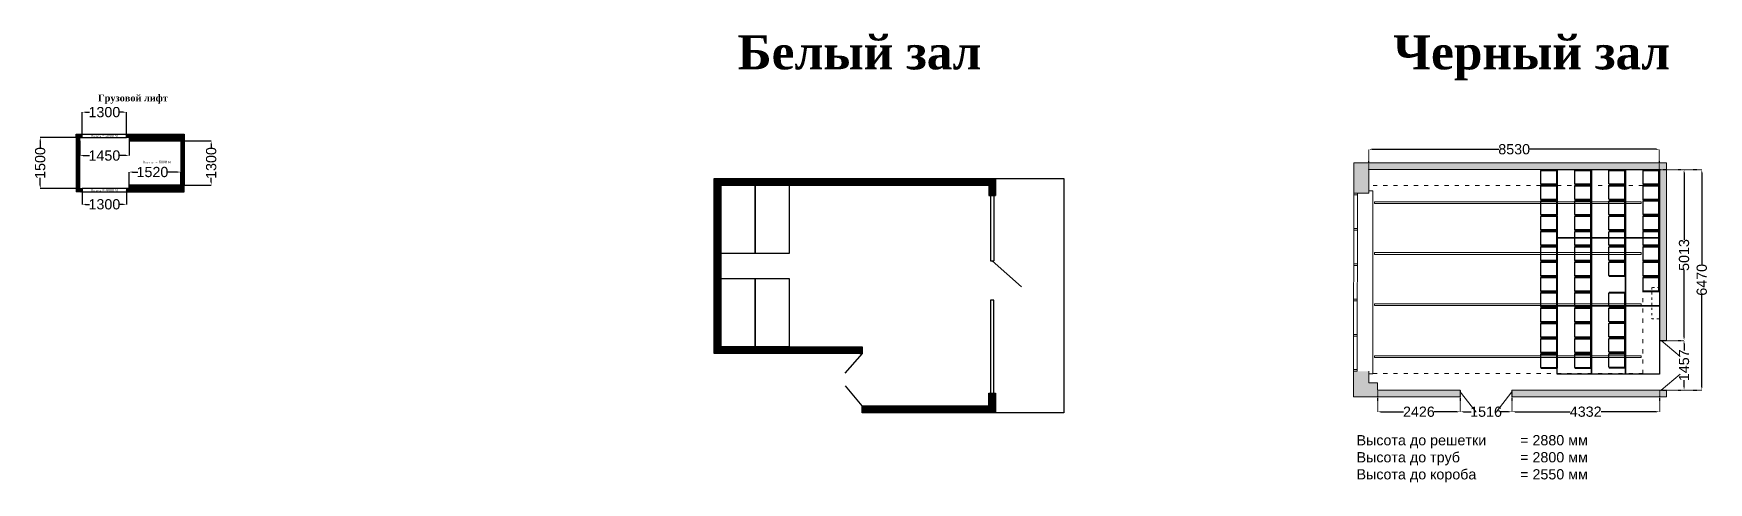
# Model space of a CAD drawing. Header units: millimetres. Extents: x -520232 to 211296, y -156633 to 78411.
# Drawn here: x 119912 to 169060, y 58951 to 72121 of the extents above; entities that cross this region are included whole.
import ezdxf

# ---------------------------------------------------------------- set-up
doc = ezdxf.new("R2010")
doc.units = ezdxf.units.MM
doc.linetypes.add('ACAD_ISO03W100', pattern=[30, 12, -18])
for name, color, linetype in [('Декорации', 10, 'Continuous'), ('Лифт', 7, 'Continuous'), ('Моторы', 7, 'Continuous'), ('Партер', 7, 'Continuous'), ('План планшет1', 7, 'Continuous'), ('Поперечный разрез', 7, 'Continuous'), ('Черный зал арх', 7, 'Continuous'), ('Черный зал Трубы и РЩ', 7, 'Continuous')]:
    doc.layers.add(name, color=color, linetype=linetype)
doc.styles.get("Standard").update_dxf_attribs({"font": 'arial.ttf', "height": 300})
doc.dimstyles.new('Размеры', dxfattribs={"dimtxt": 300, "dimasz": 100, "dimexe": 0.18, "dimexo": 0.0625, "dimgap": 0.09, "dimtad": 0, "dimdec": 0, "dimzin": 0, "dimdsep": 46, "dimtxsty": 'Standard', "dimcen": 0.09, "dimclrd": 250, "dimclre": 250, "dimclrt": 250, "dimadec": 0, "dimazin": 0, "dimtfac": 1, "dimtdec": 0, "dimtofl": 0, "dimtmove": 0, "dimatfit": 3, "dimfxl": 1, "dimtfillclr": 250, "dimtolj": 1, "dimtzin": 0, "dimarcsym": 0})
pattern_1 = [(45, (5537.553, 5239.257), (-14.1421356, 14.1421356), []), (45, (5537.953, 5239.257), (-14.1421356, 14.1421356), [])]

msp = doc.modelspace()

# ---------------------------------------------------------------- texts
at = {"layer": 'Лифт', "char_height": 80, "width": 1300, "attachment_point": 5}
for s, insert in [('{\\fTimes New Roman|b0|i0|c0|p18;h\\fTimes New Roman|b0|i0|c204|p18;\\H0.625x;проема\\H1.6x; = 4000 м}', (121991.55, 69122.153)), ('{\\fTimes New Roman|b0|i0|c0|p18;h\\fTimes New Roman|b0|i0|c204|p18;\\H0.625x;потолка\\H1.6x; = 6000 м}', (123536.749, 68350.11)), ('{\\fTimes New Roman|b0|i0|c0|p18;h\\fTimes New Roman|b0|i0|c204|p18;\\H0.625x;проема\\H1.6x; = 4000 м}', (121991.55, 67522.153))]:
    msp.add_mtext(s, dxfattribs=dict(at, insert=insert))
at = {"layer": 'Моторы', "width": 24873.58186, "attachment_point": 1}
for s, insert, char_height in [('{\\fTimes New Roman|b1|i0|c204|p18;Белый зал}', (140572.125, 72069.752), 1000), ('{\\fTimes New Roman|b1|i0|c204|p18;Черный зал}', (159809.107, 72069.752), 1000), ('{\\fTimes New Roman|b1|i0|c204|p18;Грузовой лифт}', (121807.313, 70330.7), 200)]:
    msp.add_mtext(s, dxfattribs=dict(at, insert=insert, char_height=char_height))
at = {"layer": 'Поперечный разрез', "lineweight": 13, "insert": (158733.64, 60341.352), "char_height": 300, "attachment_point": 1}
msp.add_mtext_dynamic_manual_height_columns('Высота до решетки ^I= 2880 мм\\PВысота до труб ^I^I= 2800 мм^JВысота до короба ^I= 2550 мм', width=7336.82381, gutter_width=1500, heights=[2977.495], dxfattribs=at)

# ---------------------------------------------------------------- blocks, each defined once
blk = doc.blocks.new('*D46')
at = {"layer": 'Defpoints', "color": 0, "lineweight": 13, "transparency": 16777216}
for p in [(124237, 68972), (124237, 67672), (125126, 67672)]:
    blk.add_point(p, dxfattribs=at)
at = {"layer": 'Декорации', "color": 250, "lineweight": -2, "transparency": 16777216}
for p, q in [((124237, 68972), (125126, 68972)), ((125126, 68872), (125126, 68756)), ((125126, 67772), (125126, 67889)), ((124237, 67672), (125126, 67672))]:
    blk.add_line(p, q, dxfattribs=at)
at = {"layer": 'Декорации', "color": 250, "lineweight": 13, "transparency": 16777216}
for points in [[(125109, 68872), (125142, 68872), (125126, 68972)], [(125109, 67772), (125142, 67772), (125126, 67672)]]:
    blk.add_solid(points, dxfattribs=at)
at = {"layer": 'Декорации', "color": 250, "lineweight": 13, "transparency": 16777216, "insert": (125126, 68322), "char_height": 300, "attachment_point": 5, "rotation": 90}
blk.add_mtext('\\A1;1300', dxfattribs=at)
blk = doc.blocks.new('*D47')
at = {"layer": 'Defpoints', "color": 0, "lineweight": 13, "transparency": 16777216}
for p in [(124237, 68057), (122717, 67672), (124237, 67672)]:
    blk.add_point(p, dxfattribs=at)
at = {"layer": 'Декорации', "color": 250, "lineweight": -2, "transparency": 16777216}
for p, q in [((122717, 67672), (122717, 68057)), ((122817, 68057), (122969, 68057)), ((124137, 68057), (123836, 68057)), ((124237, 67672), (124237, 68057))]:
    blk.add_line(p, q, dxfattribs=at)
at = {"layer": 'Декорации', "color": 250, "lineweight": 13, "transparency": 16777216}
for points in [[(122817, 68074), (122817, 68040), (122717, 68057)], [(124137, 68074), (124137, 68040), (124237, 68057)]]:
    blk.add_solid(points, dxfattribs=at)
at = {"layer": 'Декорации', "color": 250, "lineweight": 13, "transparency": 16777216, "insert": (123402, 68057), "char_height": 300, "attachment_point": 5}
blk.add_mtext('\\A1;1520', dxfattribs=at)
blk = doc.blocks.new('*D48')
at = {"layer": 'Defpoints', "color": 0, "lineweight": 13, "transparency": 16777216}
for p in [(121267, 69072), (120109, 67572), (121267, 67572)]:
    blk.add_point(p, dxfattribs=at)
at = {"layer": 'Декорации', "color": 250, "lineweight": -2, "transparency": 16777216}
for p, q in [((121266, 69072), (120109, 69072)), ((120109, 68972), (120109, 68756)), ((120109, 67672), (120109, 67889)), ((121266, 67572), (120109, 67572))]:
    blk.add_line(p, q, dxfattribs=at)
at = {"layer": 'Декорации', "color": 250, "lineweight": 13, "transparency": 16777216}
for points in [[(120092, 68972), (120126, 68972), (120109, 69072)], [(120092, 67672), (120126, 67672), (120109, 67572)]]:
    blk.add_solid(points, dxfattribs=at)
at = {"layer": 'Декорации', "color": 250, "lineweight": 13, "transparency": 16777216, "insert": (120109, 68322), "char_height": 300, "attachment_point": 5, "rotation": 90}
blk.add_mtext('\\A1;1500', dxfattribs=at)
blk = doc.blocks.new('*D49')
at = {"layer": 'Defpoints', "color": 0, "lineweight": 13, "transparency": 16777216}
for p in [(122642, 69814), (121342, 69172), (122642, 69172)]:
    blk.add_point(p, dxfattribs=at)
at = {"layer": 'Декорации', "color": 250, "lineweight": -2, "transparency": 16777216}
for p, q in [((121342, 69172), (121342, 69814)), ((121442, 69814), (121558, 69814)), ((122542, 69814), (122425, 69814)), ((122642, 69172), (122642, 69814))]:
    blk.add_line(p, q, dxfattribs=at)
at = {"layer": 'Декорации', "color": 250, "lineweight": 13, "transparency": 16777216}
for points in [[(121442, 69830), (121442, 69797), (121342, 69814)], [(122542, 69830), (122542, 69797), (122642, 69814)]]:
    blk.add_solid(points, dxfattribs=at)
at = {"layer": 'Декорации', "color": 250, "lineweight": 13, "transparency": 16777216, "insert": (121992, 69814), "char_height": 300, "attachment_point": 5}
blk.add_mtext('\\A1;1300', dxfattribs=at)
blk = doc.blocks.new('*D50')
at = {"layer": 'Defpoints', "color": 0, "lineweight": 13, "transparency": 16777216}
for p in [(121267, 68972), (122717, 68972), (121267, 68540)]:
    blk.add_point(p, dxfattribs=at)
at = {"layer": 'Декорации', "color": 250, "lineweight": -2, "transparency": 16777216}
for p, q in [((121267, 68972), (121267, 68540)), ((122717, 68972), (122717, 68540)), ((121367, 68540), (121558, 68540)), ((122617, 68540), (122425, 68540))]:
    blk.add_line(p, q, dxfattribs=at)
at = {"layer": 'Декорации', "color": 250, "lineweight": 13, "transparency": 16777216}
for points in [[(121367, 68557), (121367, 68523), (121267, 68540)], [(122617, 68557), (122617, 68523), (122717, 68540)]]:
    blk.add_solid(points, dxfattribs=at)
at = {"layer": 'Декорации', "color": 250, "lineweight": 13, "transparency": 16777216, "insert": (121992, 68540), "char_height": 300, "attachment_point": 5}
blk.add_mtext('\\A1;1450', dxfattribs=at)
blk = doc.blocks.new('*D51')
at = {"layer": 'Defpoints', "color": 0, "lineweight": 13, "transparency": 16777216}
for p in [(121342, 67472), (122642, 67472), (122642, 67110)]:
    blk.add_point(p, dxfattribs=at)
at = {"layer": 'Декорации', "color": 250, "lineweight": -2, "transparency": 16777216}
for p, q in [((121342, 67472), (121342, 67109)), ((122642, 67472), (122642, 67109)), ((121442, 67110), (121558, 67110)), ((122542, 67110), (122425, 67110))]:
    blk.add_line(p, q, dxfattribs=at)
at = {"layer": 'Декорации', "color": 250, "lineweight": 13, "transparency": 16777216}
for points in [[(121442, 67126), (121442, 67093), (121342, 67110)], [(122542, 67126), (122542, 67093), (122642, 67110)]]:
    blk.add_solid(points, dxfattribs=at)
at = {"layer": 'Декорации', "color": 250, "lineweight": 13, "transparency": 16777216, "insert": (121992, 67110), "char_height": 300, "attachment_point": 5}
blk.add_mtext('\\A1;1300', dxfattribs=at)
blk = doc.blocks.new('Черный зал Арх')
at = {"layer": 'Черный зал арх', "lineweight": 20}
h = blk.add_hatch(color=256, dxfattribs=at)
h.dxf.hatch_style = 1
h.paths.add_polyline_path([(146546, 55788), (155076, 55788), (155076, 50775), (155276, 50775), (155276, 55988), (146111, 55987), (146111, 55788), (146111, 55098), (146210, 55098), (146546, 55098)])
h.paths.add_polyline_path([(146802, 49535), (146546, 49535), (146546, 49870), (146201, 49870), (146101, 49870), (146100, 49118), (149228, 49118), (149228, 49318), (146802, 49318)])
h.paths.add_polyline_path([(155276, 49318), (150744, 49318), (150744, 49118), (155276, 49118)])
at = {"lineweight": 20}
for p, q in [((146666, 55168), (146546, 55168)), ((146666, 49800), (146546, 49800))]:
    blk.add_line(p, q, dxfattribs=at)
at = {"layer": 'Черный зал арх', "lineweight": 20}
for p, q in [((146111, 55987), (155276, 55988)), ((146111, 55788), (146111, 55987)), ((146111, 55788), (146111, 55098)), ((146546, 55788), (155076, 55788)), ((146546, 55788), (146546, 55098)), ((155076, 55788), (155076, 50775)), ((155276, 50775), (155276, 55988)), ((146101, 49870), (146110, 55098)), ((146210, 55098), (146110, 55098)), ((146210, 55048), (146110, 55048)), ((146201, 49870), (146210, 55098)), ((146546, 55098), (146210, 55098)), ((146666, 49800), (146666, 55168)), ((146208, 54060), (146108, 54060)), ((146208, 54010), (146108, 54010)), ((146206, 53022), (146106, 53022)), ((146206, 52972), (146106, 52972)), ((146205, 51984), (146105, 51984)), ((146205, 51934), (146105, 51934)), ((146203, 50946), (146103, 50946)), ((146203, 50896), (146103, 50896)), ((155076, 50775), (155276, 50775)), ((146100, 49118), (146101, 49870)), ((146201, 49920), (146101, 49920)), ((146201, 49870), (146101, 49870)), ((146546, 49535), (146546, 49870)), ((146802, 49535), (146546, 49535)), ((146802, 49318), (146802, 49535)), ((146802, 49318), (149228, 49318)), ((149228, 49318), (149228, 49118)), ((150744, 49318), (155276, 49318)), ((150744, 49318), (150744, 49118)), ((155276, 49118), (155276, 49318)), ((149228, 49118), (146100, 49118)), ((150744, 49118), (155276, 49118))]:
    blk.add_line(p, q, dxfattribs=at)
at = {"layer": 'Черный зал арх', "linetype": 'ACAD_ISO03W100', "lineweight": 20, "ltscale": 10}
for p, q in [((154591, 55316), (146546, 55316)), ((154591, 55316), (154591, 49803)), ((154591, 49803), (146546, 49803))]:
    blk.add_line(p, q, dxfattribs=at)
blk = doc.blocks.new('Черный зал арх + трубы')
at = {"color": 18, "lineweight": 20, "true_color": 0x000000}
for p, q in [((155126, 50775), (155682, 50305)), ((155126, 49318), (155682, 49789)), ((149228, 49268), (149692, 48669)), ((150744, 49268), (150279, 48669))]:
    blk.add_line(p, q, dxfattribs=at)
at = {"layer": 'Черный зал Трубы и РЩ', "color": 1, "linetype": 'ACAD_ISO03W100', "lineweight": 20, "ltscale": 5}
for p, q in [((155076, 52330), (154846, 52330)), ((154846, 52330), (154846, 51410)), ((155076, 51410), (155076, 52330)), ((154846, 51410), (155076, 51410))]:
    blk.add_line(p, q, dxfattribs=at)
at = {"layer": 'Черный зал Трубы и РЩ', "color": 252, "lineweight": 20, "true_color": 0x939598}
for points in [[(154541, 54844), (146716, 54844), (146716, 54794), (154541, 54794), (154541, 54844)], [(154541, 53351), (146716, 53351), (146716, 53301), (154541, 53301), (154541, 53351)], [(154541, 51848), (146716, 51848), (146716, 51798), (154541, 51798), (154541, 51848)], [(154541, 50327), (146716, 50327), (146716, 50277), (154541, 50277), (154541, 50327)]]:
    blk.add_lwpolyline(points, dxfattribs=at)
at = {"layer": 'Черный зал арх', "lineweight": 20}
blk.add_blockref('Черный зал Арх', (0, 0), dxfattribs=at)
blk = doc.blocks.new('*D114')
at = {"layer": 'Defpoints', "color": 0, "linetype": 'ACAD_ISO03W100', "lineweight": 20, "transparency": 16777216}
for p in [(167623, 68725), (159093, 68131), (167623, 68131)]:
    blk.add_point(p, dxfattribs=at)
at = {"layer": 'Черный зал Трубы и РЩ', "color": 250, "linetype": 'ACAD_ISO03W100', "lineweight": -2, "transparency": 16777216}
for p, q in [((159093, 68131), (159093, 68725)), ((167623, 68131), (167623, 68725))]:
    blk.add_line(p, q, dxfattribs=at)
at = {"layer": 'Черный зал Трубы и РЩ', "color": 250, "lineweight": -2, "transparency": 16777216}
for p, q in [((159193, 68725), (162910, 68725)), ((167523, 68725), (163805, 68725))]:
    blk.add_line(p, q, dxfattribs=at)
at = {"layer": 'Черный зал Трубы и РЩ', "color": 250, "linetype": 'ACAD_ISO03W100', "lineweight": 20, "transparency": 16777216}
for points in [[(159193, 68742), (159193, 68708), (159093, 68725)], [(167523, 68742), (167523, 68708), (167623, 68725)]]:
    blk.add_solid(points, dxfattribs=at)
at = {"layer": 'Черный зал Трубы и РЩ', "color": 250, "linetype": 'ACAD_ISO03W100', "lineweight": 20, "transparency": 16777216, "insert": (163358, 68725), "char_height": 300, "attachment_point": 5}
blk.add_mtext('\\A1;8530', dxfattribs=at)
blk = doc.blocks.new('*D115')
at = {"layer": 'Defpoints', "color": 0, "linetype": 'ACAD_ISO03W100', "lineweight": 20, "transparency": 16777216}
for p in [(167623, 68131), (168343, 68131), (167623, 63118)]:
    blk.add_point(p, dxfattribs=at)
at = {"layer": 'Черный зал Трубы и РЩ', "color": 250, "linetype": 'ACAD_ISO03W100', "lineweight": -2, "transparency": 16777216}
for p, q in [((167623, 68131), (168343, 68131)), ((167623, 63118), (168343, 63118))]:
    blk.add_line(p, q, dxfattribs=at)
at = {"layer": 'Черный зал Трубы и РЩ', "color": 250, "lineweight": -2, "transparency": 16777216}
for p, q in [((168343, 68031), (168343, 66072)), ((168343, 63218), (168343, 65176))]:
    blk.add_line(p, q, dxfattribs=at)
at = {"layer": 'Черный зал Трубы и РЩ', "color": 250, "linetype": 'ACAD_ISO03W100', "lineweight": 20, "transparency": 16777216}
for points in [[(168326, 68031), (168360, 68031), (168343, 68131)], [(168326, 63218), (168360, 63218), (168343, 63118)]]:
    blk.add_solid(points, dxfattribs=at)
at = {"layer": 'Черный зал Трубы и РЩ', "color": 250, "linetype": 'ACAD_ISO03W100', "lineweight": 20, "transparency": 16777216, "insert": (168343, 65624), "char_height": 300, "attachment_point": 5, "rotation": 90}
blk.add_mtext('\\A1;5013', dxfattribs=at)
blk = doc.blocks.new('*D116')
at = {"layer": 'Defpoints', "color": 0, "linetype": 'ACAD_ISO03W100', "lineweight": 20, "transparency": 16777216}
for p in [(167623, 63118), (167623, 61661), (168343, 61661)]:
    blk.add_point(p, dxfattribs=at)
at = {"layer": 'Черный зал Трубы и РЩ', "color": 250, "linetype": 'ACAD_ISO03W100', "lineweight": -2, "transparency": 16777216}
for p, q in [((167623, 63118), (168343, 63118)), ((167623, 61661), (168343, 61661))]:
    blk.add_line(p, q, dxfattribs=at)
at = {"layer": 'Черный зал Трубы и РЩ', "color": 250, "lineweight": -2, "transparency": 16777216}
for p, q in [((168343, 63018), (168343, 62823)), ((168343, 61761), (168343, 61955))]:
    blk.add_line(p, q, dxfattribs=at)
at = {"layer": 'Черный зал Трубы и РЩ', "color": 250, "linetype": 'ACAD_ISO03W100', "lineweight": 20, "transparency": 16777216}
for points in [[(168326, 63018), (168360, 63018), (168343, 63118)], [(168326, 61761), (168360, 61761), (168343, 61661)]]:
    blk.add_solid(points, dxfattribs=at)
at = {"layer": 'Черный зал Трубы и РЩ', "color": 250, "linetype": 'ACAD_ISO03W100', "lineweight": 20, "transparency": 16777216, "insert": (168343, 62389), "char_height": 300, "attachment_point": 5, "rotation": 90}
blk.add_mtext('\\A1;1457', dxfattribs=at)
blk = doc.blocks.new('*D117')
at = {"layer": 'Defpoints', "color": 0, "linetype": 'ACAD_ISO03W100', "lineweight": 20, "transparency": 16777216}
for p in [(159349, 61661), (161775, 61661), (161775, 61025)]:
    blk.add_point(p, dxfattribs=at)
at = {"layer": 'Черный зал Трубы и РЩ', "color": 250, "linetype": 'ACAD_ISO03W100', "lineweight": -2, "transparency": 16777216}
for p, q in [((159349, 61661), (159349, 61025)), ((161775, 61661), (161775, 61025))]:
    blk.add_line(p, q, dxfattribs=at)
at = {"layer": 'Черный зал Трубы и РЩ', "color": 250, "lineweight": -2, "transparency": 16777216}
for p, q in [((159449, 61025), (160111, 61025)), ((161675, 61025), (161012, 61025))]:
    blk.add_line(p, q, dxfattribs=at)
at = {"layer": 'Черный зал Трубы и РЩ', "color": 250, "linetype": 'ACAD_ISO03W100', "lineweight": 20, "transparency": 16777216}
for points in [[(159449, 61042), (159449, 61008), (159349, 61025)], [(161675, 61042), (161675, 61008), (161775, 61025)]]:
    blk.add_solid(points, dxfattribs=at)
at = {"layer": 'Черный зал Трубы и РЩ', "color": 250, "linetype": 'ACAD_ISO03W100', "lineweight": 20, "transparency": 16777216, "insert": (160562, 61025), "char_height": 300, "attachment_point": 5}
blk.add_mtext('\\A1;2426', dxfattribs=at)
blk = doc.blocks.new('*D118')
at = {"layer": 'Defpoints', "color": 0, "linetype": 'ACAD_ISO03W100', "lineweight": 20, "transparency": 16777216}
for p in [(161775, 61661), (163291, 61661), (163291, 61025)]:
    blk.add_point(p, dxfattribs=at)
at = {"layer": 'Черный зал Трубы и РЩ', "color": 250, "linetype": 'ACAD_ISO03W100', "lineweight": -2, "transparency": 16777216}
for p, q in [((161775, 61661), (161775, 61025)), ((163291, 61661), (163291, 61025))]:
    blk.add_line(p, q, dxfattribs=at)
at = {"layer": 'Черный зал Трубы и РЩ', "color": 250, "lineweight": -2, "transparency": 16777216}
for p, q in [((161875, 61025), (162099, 61025)), ((163191, 61025), (162967, 61025))]:
    blk.add_line(p, q, dxfattribs=at)
at = {"layer": 'Черный зал Трубы и РЩ', "color": 250, "linetype": 'ACAD_ISO03W100', "lineweight": 20, "transparency": 16777216}
for points in [[(161875, 61042), (161875, 61008), (161775, 61025)], [(163191, 61042), (163191, 61008), (163291, 61025)]]:
    blk.add_solid(points, dxfattribs=at)
at = {"layer": 'Черный зал Трубы и РЩ', "color": 250, "linetype": 'ACAD_ISO03W100', "lineweight": 20, "transparency": 16777216, "insert": (162533, 61025), "char_height": 300, "attachment_point": 5}
blk.add_mtext('\\A1;1516', dxfattribs=at)
blk = doc.blocks.new('*D119')
at = {"layer": 'Defpoints', "color": 0, "linetype": 'ACAD_ISO03W100', "lineweight": 20, "transparency": 16777216}
for p in [(163291, 61661), (167623, 61661), (167623, 61026)]:
    blk.add_point(p, dxfattribs=at)
at = {"layer": 'Черный зал Трубы и РЩ', "color": 250, "linetype": 'ACAD_ISO03W100', "lineweight": -2, "transparency": 16777216}
for p, q in [((163291, 61661), (163291, 61026)), ((167623, 61661), (167623, 61026))]:
    blk.add_line(p, q, dxfattribs=at)
at = {"layer": 'Черный зал Трубы и РЩ', "color": 250, "lineweight": -2, "transparency": 16777216}
for p, q in [((163391, 61026), (165004, 61026)), ((167523, 61026), (165909, 61026))]:
    blk.add_line(p, q, dxfattribs=at)
at = {"layer": 'Черный зал Трубы и РЩ', "color": 250, "linetype": 'ACAD_ISO03W100', "lineweight": 20, "transparency": 16777216}
for points in [[(163391, 61043), (163391, 61010), (163291, 61026)], [(167523, 61043), (167523, 61010), (167623, 61026)]]:
    blk.add_solid(points, dxfattribs=at)
at = {"layer": 'Черный зал Трубы и РЩ', "color": 250, "linetype": 'ACAD_ISO03W100', "lineweight": 20, "transparency": 16777216, "insert": (165457, 61026), "char_height": 300, "attachment_point": 5}
blk.add_mtext('\\A1;4332', dxfattribs=at)
blk = doc.blocks.new('*D120')
at = {"layer": 'Defpoints', "color": 0, "linetype": 'ACAD_ISO03W100', "lineweight": 20, "transparency": 16777216}
for p in [(167623, 68131), (167623, 61661), (168863, 61661)]:
    blk.add_point(p, dxfattribs=at)
at = {"layer": 'Черный зал Трубы и РЩ', "color": 250, "linetype": 'ACAD_ISO03W100', "lineweight": -2, "transparency": 16777216}
for p, q in [((167623, 68131), (168863, 68131)), ((167623, 61661), (168863, 61661))]:
    blk.add_line(p, q, dxfattribs=at)
at = {"layer": 'Черный зал Трубы и РЩ', "color": 250, "lineweight": -2, "transparency": 16777216}
for p, q in [((168863, 68031), (168863, 65344)), ((168863, 61761), (168863, 64447))]:
    blk.add_line(p, q, dxfattribs=at)
at = {"layer": 'Черный зал Трубы и РЩ', "color": 250, "linetype": 'ACAD_ISO03W100', "lineweight": 20, "transparency": 16777216}
for points in [[(168847, 68031), (168880, 68031), (168863, 68131)], [(168847, 61761), (168880, 61761), (168863, 61661)]]:
    blk.add_solid(points, dxfattribs=at)
at = {"layer": 'Черный зал Трубы и РЩ', "color": 250, "linetype": 'ACAD_ISO03W100', "lineweight": 20, "transparency": 16777216, "insert": (168863, 64896), "char_height": 300, "attachment_point": 5, "rotation": 90}
blk.add_mtext('\\A1;6470', dxfattribs=at)
blk = doc.blocks.new('Черный зал партер класс')
at = {"color": 5}
for points in [[(171959, 63934), (171959, 63533), (171512, 63533, -0.414214), (171501, 63544), (171501, 63923, -0.414214), (171512, 63934)], [(172959, 63934), (172959, 63533), (172512, 63533, -0.414214), (172501, 63544), (172501, 63923, -0.414214), (172512, 63934)], [(173959, 63934), (173959, 63533), (173512, 63533, -0.414214), (173501, 63544), (173501, 63923, -0.414214), (173512, 63934)], [(174959, 63934), (174959, 63533), (174512, 63533, -0.414214), (174501, 63544), (174501, 63923, -0.414214), (174512, 63934)], [(171959, 63485), (171959, 63084), (171512, 63084, -0.414214), (171501, 63095), (171501, 63474, -0.414214), (171512, 63485)], [(172959, 63485), (172959, 63084), (172512, 63084, -0.414214), (172501, 63095), (172501, 63474, -0.414214), (172512, 63485)], [(173959, 63485), (173959, 63084), (173512, 63084, -0.414214), (173501, 63095), (173501, 63474, -0.414214), (173512, 63485)], [(174959, 63486), (174959, 63085), (174512, 63085, -0.414214), (174501, 63096), (174501, 63475, -0.414214), (174512, 63486)], [(171959, 63037), (171959, 62636), (171512, 62636, -0.414214), (171501, 62647), (171501, 63026, -0.414214), (171512, 63037)], [(172959, 63037), (172959, 62636), (172512, 62636, -0.414214), (172501, 62647), (172501, 63026, -0.414214), (172512, 63037)], [(173959, 63037), (173959, 62636), (173512, 62636, -0.414214), (173501, 62647), (173501, 63026, -0.414214), (173512, 63037)], [(174959, 63038), (174959, 62637), (174512, 62637, -0.414214), (174501, 62648), (174501, 63027, -0.414214), (174512, 63038)], [(171959, 62588), (171959, 62187), (171512, 62187, -0.414214), (171501, 62198), (171501, 62577, -0.414214), (171512, 62588)], [(172959, 62588), (172959, 62187), (172512, 62187, -0.414214), (172501, 62198), (172501, 62577, -0.414214), (172512, 62588)], [(173959, 62588), (173959, 62187), (173512, 62187, -0.414214), (173501, 62198), (173501, 62577, -0.414214), (173512, 62588)], [(174959, 62590), (174959, 62189), (174512, 62189, -0.414214), (174501, 62200), (174501, 62579, -0.414214), (174512, 62590)], [(171959, 62139), (171959, 61738), (171512, 61738, -0.414214), (171501, 61749), (171501, 62128, -0.414214), (171512, 62139)], [(172959, 62139), (172959, 61738), (172512, 61738, -0.414214), (172501, 61749), (172501, 62128, -0.414214), (172512, 62139)], [(173959, 62139), (173959, 61738), (173512, 61738, -0.414214), (173501, 61749), (173501, 62128, -0.414214), (173512, 62139)], [(174959, 62142), (174959, 61741), (174512, 61741, -0.414214), (174501, 61752), (174501, 62131, -0.414214), (174512, 62142)], [(171959, 61691), (171959, 61290), (171512, 61290, -0.414214), (171501, 61301), (171501, 61680, -0.414214), (171512, 61691)], [(172959, 61691), (172959, 61290), (172512, 61290, -0.414214), (172501, 61301), (172501, 61680, -0.414214), (172512, 61691)], [(173959, 61691), (173959, 61290), (173512, 61290, -0.414214), (173501, 61301), (173501, 61680, -0.414214), (173512, 61691)], [(174959, 61693), (174959, 61292), (174512, 61292, -0.414214), (174501, 61303), (174501, 61682, -0.414214), (174512, 61693)], [(171959, 61242), (171959, 60841), (171512, 60841, -0.414214), (171501, 60852), (171501, 61231, -0.414214), (171512, 61242)], [(172959, 61242), (172959, 60841), (172512, 60841, -0.414214), (172501, 60852), (172501, 61231, -0.414214), (172512, 61242)], [(173959, 61242), (173959, 60841), (173512, 60841, -0.414214), (173501, 60852), (173501, 61231, -0.414214), (173512, 61242)], [(174959, 61245), (174959, 60844), (174512, 60844, -0.414214), (174501, 60855), (174501, 61234, -0.414214), (174512, 61245)], [(171959, 60793), (171959, 60392), (171512, 60392, -0.414214), (171501, 60403), (171501, 60782, -0.414214), (171512, 60793)], [(172959, 60793), (172959, 60392), (172512, 60392, -0.414214), (172501, 60403), (172501, 60782, -0.414214), (172512, 60793)], [(174959, 60797), (174959, 60396), (174512, 60396, -0.414214), (174501, 60407), (174501, 60786, -0.414214), (174512, 60797)], [(171959, 60344), (171959, 59943), (171512, 59943, -0.414214), (171501, 59954), (171501, 60333, -0.414214), (171512, 60344)], [(172959, 60344), (172959, 59943), (172512, 59943, -0.414214), (172501, 59954), (172501, 60333, -0.414214), (172512, 60344)], [(173959, 60344), (173959, 59943), (173512, 59943, -0.414214), (173501, 59954), (173501, 60333, -0.414214), (173512, 60344)], [(171959, 59895), (171959, 59494), (171512, 59494, -0.414214), (171501, 59505), (171501, 59884, -0.414214), (171512, 59895)], [(172959, 59895), (172959, 59494), (172512, 59494, -0.414214), (172501, 59505), (172501, 59884, -0.414214), (172512, 59895)], [(173959, 59896), (173959, 59495), (173512, 59495, -0.414214), (173501, 59506), (173501, 59885, -0.414214), (173512, 59896)], [(171959, 59447), (171959, 59046), (171512, 59046, -0.414214), (171501, 59057), (171501, 59436, -0.414214), (171512, 59447)], [(171959, 58998), (171959, 58597), (171512, 58597, -0.414214), (171501, 58608), (171501, 58987, -0.414214), (171512, 58998)], [(172959, 59447), (172959, 59046), (172512, 59046, -0.414214), (172501, 59057), (172501, 59436, -0.414214), (172512, 59447)], [(172959, 58998), (172959, 58597), (172512, 58597, -0.414214), (172501, 58608), (172501, 58987, -0.414214), (172512, 58998)], [(173959, 59450), (173959, 59049), (173512, 59049, -0.414214), (173501, 59060), (173501, 59439, -0.414214), (173512, 59450)], [(173959, 59003), (173959, 58602), (173512, 58602, -0.414214), (173501, 58613), (173501, 58992, -0.414214), (173512, 59003)], [(171959, 58549), (171959, 58148), (171512, 58148, -0.414214), (171501, 58159), (171501, 58538, -0.414214), (171512, 58549)], [(172959, 58549), (172959, 58148), (172512, 58148, -0.414214), (172501, 58159), (172501, 58538, -0.414214), (172512, 58549)], [(173959, 58557), (173959, 58156), (173512, 58156, -0.414214), (173501, 58167), (173501, 58546, -0.414214), (173512, 58557)]]:
    blk.add_lwpolyline(points, format="xyb", close=True, dxfattribs=at)
for points in [[(171522, 63956), (171970, 63956, -0.414214), (171981, 63945), (171981, 63522, -0.414214), (171970, 63511), (171522, 63511)], [(172522, 63956), (172970, 63956, -0.414214), (172981, 63945), (172981, 63522, -0.414214), (172970, 63511), (172522, 63511)], [(173522, 63956), (173970, 63956, -0.414214), (173981, 63945), (173981, 63522, -0.414214), (173970, 63511), (173522, 63511)], [(174522, 63956), (174970, 63956, -0.414214), (174981, 63945), (174981, 63522, -0.414214), (174970, 63511), (174522, 63511)], [(171522, 63507), (171970, 63507, -0.414214), (171981, 63496), (171981, 63073, -0.414214), (171970, 63062), (171522, 63062)], [(172522, 63507), (172970, 63507, -0.414214), (172981, 63496), (172981, 63073, -0.414214), (172970, 63062), (172522, 63062)], [(173522, 63507), (173970, 63507, -0.414214), (173981, 63496), (173981, 63073, -0.414214), (173970, 63062), (173522, 63062)], [(174522, 63508), (174970, 63508, -0.414214), (174981, 63497), (174981, 63074, -0.414214), (174970, 63063), (174522, 63063)], [(171522, 63059), (171970, 63059, -0.414214), (171981, 63048), (171981, 62625, -0.414214), (171970, 62614), (171522, 62614)], [(172522, 63059), (172970, 63059, -0.414214), (172981, 63048), (172981, 62625, -0.414214), (172970, 62614), (172522, 62614)], [(173522, 63059), (173970, 63059, -0.414214), (173981, 63048), (173981, 62625, -0.414214), (173970, 62614), (173522, 62614)], [(174522, 63060), (174970, 63060, -0.414214), (174981, 63049), (174981, 62626, -0.414214), (174970, 62615), (174522, 62615)], [(171522, 62610), (171970, 62610, -0.414214), (171981, 62599), (171981, 62176, -0.414214), (171970, 62165), (171522, 62165)], [(172522, 62610), (172970, 62610, -0.414214), (172981, 62599), (172981, 62176, -0.414214), (172970, 62165), (172522, 62165)], [(173522, 62610), (173970, 62610, -0.414214), (173981, 62599), (173981, 62176, -0.414214), (173970, 62165), (173522, 62165)], [(174522, 62612), (174970, 62612, -0.414214), (174981, 62601), (174981, 62178, -0.414214), (174970, 62167), (174522, 62167)], [(171522, 62161), (171970, 62161, -0.414214), (171981, 62150), (171981, 61727, -0.414214), (171970, 61716), (171522, 61716)], [(172522, 62161), (172970, 62161, -0.414214), (172981, 62150), (172981, 61727, -0.414214), (172970, 61716), (172522, 61716)], [(173522, 62161), (173970, 62161, -0.414214), (173981, 62150), (173981, 61727, -0.414214), (173970, 61716), (173522, 61716)], [(174522, 62164), (174970, 62164, -0.414214), (174981, 62153), (174981, 61730, -0.414214), (174970, 61719), (174522, 61719)], [(171522, 61713), (171970, 61713, -0.414214), (171981, 61702), (171981, 61279, -0.414214), (171970, 61268), (171522, 61268)], [(172522, 61713), (172970, 61713, -0.414214), (172981, 61702), (172981, 61279, -0.414214), (172970, 61268), (172522, 61268)], [(173522, 61713), (173970, 61713, -0.414214), (173981, 61702), (173981, 61279, -0.414214), (173970, 61268), (173522, 61268)], [(174522, 61715), (174970, 61715, -0.414214), (174981, 61704), (174981, 61281, -0.414214), (174970, 61270), (174522, 61270)], [(171522, 61264), (171970, 61264, -0.414214), (171981, 61253), (171981, 60830, -0.414214), (171970, 60819), (171522, 60819)], [(172522, 61264), (172970, 61264, -0.414214), (172981, 61253), (172981, 60830, -0.414214), (172970, 60819), (172522, 60819)], [(173522, 61264), (173970, 61264, -0.414214), (173981, 61253), (173981, 60830, -0.414214), (173970, 60819), (173522, 60819)], [(174522, 61267), (174970, 61267, -0.414214), (174981, 61256), (174981, 60833, -0.414214), (174970, 60822), (174522, 60822)], [(171522, 60815), (171970, 60815, -0.414214), (171981, 60804), (171981, 60381, -0.414214), (171970, 60370), (171522, 60370)], [(172522, 60815), (172970, 60815, -0.414214), (172981, 60804), (172981, 60381, -0.414214), (172970, 60370), (172522, 60370)], [(174522, 60819), (174970, 60819, -0.414214), (174981, 60808), (174981, 60385, -0.414214), (174970, 60374), (174522, 60374)], [(171522, 60366), (171970, 60366, -0.414214), (171981, 60355), (171981, 59932, -0.414214), (171970, 59921), (171522, 59921)], [(172522, 60366), (172970, 60366, -0.414214), (172981, 60355), (172981, 59932, -0.414214), (172970, 59921), (172522, 59921)], [(173522, 60366), (173970, 60366, -0.414214), (173981, 60355), (173981, 59932, -0.414214), (173970, 59921), (173522, 59921)], [(171522, 59917), (171970, 59917, -0.414214), (171981, 59906), (171981, 59483, -0.414214), (171970, 59472), (171522, 59472)], [(172522, 59917), (172970, 59917, -0.414214), (172981, 59906), (172981, 59483, -0.414214), (172970, 59472), (172522, 59472)], [(173522, 59918), (173970, 59918, -0.414214), (173981, 59907), (173981, 59484, -0.414214), (173970, 59473), (173522, 59473)], [(173522, 59472), (173970, 59472, -0.414214), (173981, 59461), (173981, 59038, -0.414214), (173970, 59027), (173522, 59027)], [(171522, 59469), (171970, 59469, -0.414214), (171981, 59458), (171981, 59035, -0.414214), (171970, 59024), (171522, 59024)], [(171522, 59020), (171970, 59020, -0.414214), (171981, 59009), (171981, 58586, -0.414214), (171970, 58575), (171522, 58575)], [(172522, 59469), (172970, 59469, -0.414214), (172981, 59458), (172981, 59035, -0.414214), (172970, 59024), (172522, 59024)], [(172522, 59020), (172970, 59020, -0.414214), (172981, 59009), (172981, 58586, -0.414214), (172970, 58575), (172522, 58575)], [(173522, 59025), (173970, 59025, -0.414214), (173981, 59014), (173981, 58591, -0.414214), (173970, 58580), (173522, 58580)], [(171522, 58571), (171970, 58571, -0.414214), (171981, 58560), (171981, 58137, -0.414214), (171970, 58126), (171522, 58126)], [(172522, 58571), (172970, 58571, -0.414214), (172981, 58560), (172981, 58137, -0.414214), (172970, 58126), (172522, 58126)], [(173522, 58579), (173970, 58579, -0.414214), (173981, 58568), (173981, 58145, -0.414214), (173970, 58134), (173522, 58134)]]:
    blk.add_lwpolyline(points, format="xyb", dxfattribs=at)
for points in [[(171959, 63884), (171959, 63584), (171981, 63584), (171981, 63884)], [(171959, 63435), (171959, 63135), (171981, 63135), (171981, 63435)], [(172959, 63884), (172959, 63584), (172981, 63584), (172981, 63884)], [(172959, 63435), (172959, 63135), (172981, 63135), (172981, 63435)], [(173959, 63884), (173959, 63584), (173981, 63584), (173981, 63884)], [(173959, 63435), (173959, 63135), (173981, 63135), (173981, 63435)], [(174959, 63884), (174959, 63584), (174981, 63584), (174981, 63884)], [(174959, 63436), (174959, 63136), (174981, 63136), (174981, 63436)], [(171959, 62986), (171959, 62686), (171981, 62686), (171981, 62986)], [(172959, 62986), (172959, 62686), (172981, 62686), (172981, 62986)], [(173959, 62986), (173959, 62686), (173981, 62686), (173981, 62986)], [(174959, 62987), (174959, 62687), (174981, 62687), (174981, 62987)], [(171959, 62537), (171959, 62237), (171981, 62237), (171981, 62537)], [(172959, 62537), (172959, 62237), (172981, 62237), (172981, 62537)], [(173959, 62537), (173959, 62237), (173981, 62237), (173981, 62537)], [(174959, 62539), (174959, 62239), (174981, 62239), (174981, 62539)], [(171959, 62089), (171959, 61789), (171981, 61789), (171981, 62089)], [(172959, 62089), (172959, 61789), (172981, 61789), (172981, 62089)], [(173959, 62089), (173959, 61789), (173981, 61789), (173981, 62089)], [(174959, 62091), (174959, 61791), (174981, 61791), (174981, 62091)], [(171959, 61640), (171959, 61340), (171981, 61340), (171981, 61640)], [(172959, 61640), (172959, 61340), (172981, 61340), (172981, 61640)], [(173959, 61640), (173959, 61340), (173981, 61340), (173981, 61640)], [(174959, 61643), (174959, 61343), (174981, 61343), (174981, 61643)], [(171959, 61191), (171959, 60891), (171981, 60891), (171981, 61191)], [(172959, 61191), (172959, 60891), (172981, 60891), (172981, 61191)], [(173959, 61191), (173959, 60891), (173981, 60891), (173981, 61191)], [(174959, 61195), (174959, 60895), (174981, 60895), (174981, 61195)], [(171959, 60743), (171959, 60443), (171981, 60443), (171981, 60743)], [(172959, 60743), (172959, 60443), (172981, 60443), (172981, 60743)], [(174959, 60747), (174959, 60447), (174981, 60447), (174981, 60747)], [(171959, 60294), (171959, 59994), (171981, 59994), (171981, 60294)], [(172959, 60294), (172959, 59994), (172981, 59994), (172981, 60294)], [(173959, 60294), (173959, 59994), (173981, 59994), (173981, 60294)], [(171959, 59845), (171959, 59545), (171981, 59545), (171981, 59845)], [(172959, 59845), (172959, 59545), (172981, 59545), (172981, 59845)], [(173959, 59845), (173959, 59545), (173981, 59545), (173981, 59845)], [(171959, 59396), (171959, 59096), (171981, 59096), (171981, 59396)], [(172959, 59396), (172959, 59096), (172981, 59096), (172981, 59396)], [(173959, 59399), (173959, 59099), (173981, 59099), (173981, 59399)], [(171959, 58947), (171959, 58647), (171981, 58647), (171981, 58947)], [(171959, 58499), (171959, 58199), (171981, 58199), (171981, 58499)], [(172959, 58947), (172959, 58647), (172981, 58647), (172981, 58947)], [(172959, 58499), (172959, 58199), (172981, 58199), (172981, 58499)], [(173959, 58953), (173959, 58653), (173981, 58653), (173981, 58953)], [(173959, 58507), (173959, 58207), (173981, 58207), (173981, 58507)]]:
    blk.add_lwpolyline(points, close=True, dxfattribs=at)
for centre in [(171522, 63945), (172522, 63945), (173522, 63945), (174522, 63945), (171522, 63522), (171522, 63496), (172522, 63522), (172522, 63496), (173522, 63522), (173522, 63496), (174522, 63522), (174522, 63497), (171522, 63073), (171522, 63048), (172522, 63073), (172522, 63048), (173522, 63073), (173522, 63048), (174522, 63074), (174522, 63049), (171522, 62625), (171522, 62599), (172522, 62625), (172522, 62599), (173522, 62625), (173522, 62599), (174522, 62626), (174522, 62601), (171522, 62176), (171522, 62150), (172522, 62176), (172522, 62150), (173522, 62176), (173522, 62150), (174522, 62178), (174522, 62153), (171522, 61727), (171522, 61702), (172522, 61727), (172522, 61702), (173522, 61727), (173522, 61702), (174522, 61730), (174522, 61704), (171522, 61279), (171522, 61253), (172522, 61279), (172522, 61253), (173522, 61279), (173522, 61253), (174522, 61281), (174522, 61256), (171522, 60830), (171522, 60804), (172522, 60830), (172522, 60804), (173522, 60830), (174522, 60833), (174522, 60808), (171522, 60381), (171522, 60355), (172522, 60381), (172522, 60355), (173522, 60355), (174522, 60385), (171522, 59932), (171522, 59906), (171522, 59483), (172522, 59932), (172522, 59906), (172522, 59483), (173522, 59932), (173522, 59907), (173522, 59484), (173522, 59461), (171522, 59458), (171522, 59035), (171522, 59009), (172522, 59458), (172522, 59035), (172522, 59009), (173522, 59038), (173522, 59014), (171522, 58586), (171522, 58560), (172522, 58586), (172522, 58560), (173522, 58591), (173522, 58568), (171522, 58137), (172522, 58137), (173522, 58145)]:
    blk.add_circle(centre, 11, dxfattribs=at)
at = {"layer": 'Партер', "color": 30, "true_color": 0xf26722}
for points in [[(172985, 61960), (171985, 61960), (171985, 63960), (172985, 63960), (172985, 61960)], [(173985, 61960), (172985, 61960), (172985, 63960), (173985, 63960), (173985, 61960)], [(174985, 61960), (173985, 61960), (173985, 63960), (174985, 63960), (174985, 61960)], [(172985, 59960), (171985, 59960), (171985, 61960), (172985, 61960), (172985, 59960)], [(173985, 59960), (172985, 59960), (172985, 61960), (173985, 61960), (173985, 59960)], [(174985, 59960), (173985, 59960), (173985, 61960), (174985, 61960), (174985, 59960)], [(172985, 57960), (171985, 57960), (171985, 59960), (172985, 59960), (172985, 57960)], [(173985, 57960), (172985, 57960), (172985, 59960), (173985, 59960), (173985, 57960)], [(174985, 57960), (173985, 57960), (173985, 59960), (174985, 59960), (174985, 57960)]]:
    blk.add_lwpolyline(points, dxfattribs=at)
at = {"layer": 'План планшет1'}
blk.add_line((174985, 63960), (174985, 58948), dxfattribs=at)

# ---------------------------------------------------------------- dimensions: what is measured, and where the dimension line sits
at = {"layer": 'Декорации', "lineweight": 13}
for base, p1, p2, picture, middle in [((122641.55, 69813.633), (121341.55, 69172.153), (122641.55, 69172.153), '*D49', (121991.55, 69813.633)), ((121266.55, 68540.013), (122716.55, 68972.153), (121266.55, 68972.153), '*D50', (121991.55, 68540.013)), ((122641.55, 67109.567), (121341.55, 67472.153), (122641.55, 67472.153), '*D51', (121991.55, 67109.567))]:
    dim = msp.add_linear_dim(base=base, p1=p1, p2=p2, dimstyle='Размеры', override={"dimtxt": 150}, dxfattribs=at)
    dim.commit()
    dim.dimension.update_dxf_attribs({"geometry": picture, "text_midpoint": middle})
for base, p1, p2, picture, middle in [((120108.845, 67572.153), (121266.55, 69072.153), (121266.55, 67572.153), '*D48', (120108.845, 68322.153)), ((125125.705, 67672.153), (124236.55, 68972.153), (124236.55, 67672.153), '*D46', (125125.705, 68322.153))]:
    dim = msp.add_linear_dim(base=base, p1=p1, p2=p2, angle=90, dimstyle='Размеры', override={"dimtxt": 150}, dxfattribs=at)
    dim.commit()
    dim.dimension.update_dxf_attribs({"geometry": picture, "text_midpoint": middle})
dim = msp.add_linear_dim(base=(124236.55, 68057.128), p1=(122716.55, 67672.153), p2=(124236.55, 67672.153), dimstyle='Размеры', override={"dimtxt": 150}, dxfattribs=at)
dim.commit()
dim.dimension.update_dxf_attribs({"geometry": '*D47', "text_midpoint": (123402.472, 68057.128), "dimtype": 160})
at = {"layer": 'Черный зал Трубы и РЩ', "color": 18, "linetype": 'ACAD_ISO03W100', "lineweight": 20, "true_color": 0x000000}
for base, p1, p2, picture, middle in [((167622.703, 68725.072), (159092.703, 68130.771), (167622.703, 68130.771), '*D114', (163357.703, 68725.072)), ((161774.703, 61024.865), (159348.703, 61660.771), (161774.703, 61660.771), '*D117', (160561.703, 61024.865)), ((163290.703, 61024.865), (161774.703, 61660.771), (163290.703, 61660.771), '*D118', (162532.703, 61024.865)), ((167622.703, 61026.349), (163290.703, 61660.771), (167622.703, 61660.771), '*D119', (165456.703, 61026.349))]:
    dim = msp.add_linear_dim(base=base, p1=p1, p2=p2, dimstyle='Размеры', dxfattribs=at)
    dim.commit()
    dim.dimension.update_dxf_attribs({"geometry": picture, "text_midpoint": middle, "dimtype": 160})
for base, p1, p2, picture, middle in [((168342.941, 68130.771), (167622.703, 63117.771), (167622.703, 68130.771), '*D115', (168342.941, 65624.271)), ((168863.172, 61660.771), (167622.703, 68130.771), (167622.703, 61660.771), '*D120', (168863.172, 64895.771)), ((168342.897, 61660.771), (167622.703, 63117.771), (167622.703, 61660.771), '*D116', (168342.897, 62389.271))]:
    dim = msp.add_linear_dim(base=base, p1=p1, p2=p2, angle=90, dimstyle='Размеры', dxfattribs=at)
    dim.commit()
    dim.dimension.update_dxf_attribs({"geometry": picture, "text_midpoint": middle, "dimtype": 160})

# ---------------------------------------------------------------- hatches: boundary and pattern name
at = {"layer": 'Лифт'}
h = msp.add_hatch(dxfattribs=at)
h.set_pattern_fill('JIS_LC_20', color=256, style=0)
h.set_pattern_definition(pattern_1)
h.paths.add_polyline_path([(121166.55, 69072.153), (121166.55, 67572.153), (121166.55, 67472.153), (121341.55, 67472.153), (121341.55, 67572.153), (121266.55, 67572.153), (121266.55, 69072.153), (121341.55, 69072.153), (121341.55, 69172.153), (121166.55, 69172.153)])
h = msp.add_hatch(dxfattribs=at)
h.set_pattern_fill('JIS_LC_20', color=256, style=0)
h.set_pattern_definition(pattern_1)
h.paths.add_polyline_path([(122641.55, 69172.153), (124336.55, 69172.153), (124336.55, 67672.153), (124336.55, 67472.153), (122641.55, 67472.153), (122641.55, 67572.153), (122716.55, 67572.153), (122716.55, 67672.153), (124236.55, 67672.153), (124236.55, 68972.153), (122716.55, 68972.153), (122716.55, 69072.153), (122641.55, 69072.153)])
at = {"layer": 'План планшет1'}
h = msp.add_hatch(dxfattribs=at)
h.set_pattern_fill('ANSI31', color=256)
h.set_pattern_definition([(45, (-28212.552, 0), (-2.24506403, 2.24506403), [])])
h.paths.add_polyline_path([(147943.787, 67671.058), (147943.787, 67371.058), (148143.787, 67371.058), (148143.787, 67871.058), (147943.787, 67871.058), (139883.787, 67871.058), (139883.787, 67671.058), (139883.787, 62731.058), (144223.787, 62731.058), (144223.787, 62931.058), (140083.787, 62931.058), (140083.787, 67671.058)])
h.paths.add_polyline_path([(144223.787, 61196.058), (144223.787, 60996.058), (148143.787, 60996.058), (148143.787, 61196.058), (148143.787, 61566.058), (147943.787, 61566.058), (147943.787, 61196.058)])

# ---------------------------------------------------------------- linework, layer by layer
at = {"layer": 'Лифт'}
for p, q in [((121166.55, 69072.153), (121166.55, 69172.153)), ((121166.55, 69172.153), (121341.55, 69172.153)), ((121166.55, 69072.153), (121166.55, 67572.153)), ((121266.55, 69072.153), (121266.55, 67572.153)), ((121266.55, 69072.153), (121341.55, 69072.153)), ((121266.55, 69072.153), (121341.55, 69072.153)), ((121341.55, 69072.153), (121341.55, 69172.153)), ((121341.55, 69172.153), (122641.55, 69172.153)), ((121341.55, 69072.153), (122641.55, 69072.153)), ((122641.55, 69172.153), (124336.55, 69172.153)), ((122641.55, 69072.153), (122641.55, 69172.153)), ((122716.55, 69072.153), (122641.55, 69072.153)), ((122716.55, 69072.153), (122716.55, 68972.153)), ((122716.55, 68972.153), (124236.55, 68972.153)), ((124236.55, 68972.153), (124236.55, 67672.153)), ((124336.55, 69172.153), (124336.55, 67672.153)), ((121166.55, 67572.153), (121166.55, 67472.153)), ((121341.55, 67472.153), (121166.55, 67472.153)), ((121266.55, 67572.153), (121341.55, 67572.153)), ((121266.55, 67572.153), (121341.55, 67572.153)), ((121341.55, 67572.153), (121341.55, 67472.153)), ((122641.55, 67572.153), (121341.55, 67572.153)), ((121341.55, 67472.153), (122641.55, 67472.153)), ((122716.55, 67572.153), (122641.55, 67572.153)), ((122641.55, 67572.153), (122641.55, 67472.153)), ((122641.55, 67472.153), (124336.55, 67472.153)), ((122716.55, 67572.153), (122716.55, 67672.153)), ((124236.55, 67672.153), (122716.55, 67672.153)), ((124336.55, 67472.153), (124336.55, 67672.153))]:
    msp.add_line(p, q, dxfattribs=at)
at = {"layer": 'Партер', "color": 30, "true_color": 0xf26722}
for points in [[(141083.787, 65671.058), (140083.787, 65671.058), (140083.787, 67671.058), (141083.787, 67671.058), (141083.787, 65671.058)], [(142083.787, 65671.058), (141083.787, 65671.058), (141083.787, 67671.058), (142083.787, 67671.058), (142083.787, 65671.058)], [(141083.787, 62931.058), (140083.787, 62931.058), (140083.787, 64931.058), (141083.787, 64931.058), (141083.787, 62931.058)], [(142083.787, 62931.058), (141083.787, 62931.058), (141083.787, 64931.058), (142083.787, 64931.058), (142083.787, 62931.058)]]:
    msp.add_lwpolyline(points, dxfattribs=at)
at = {"layer": 'План планшет1'}
for p, q in [((139883.787, 67671.058), (139883.787, 67871.058)), ((139883.787, 67871.058), (147943.787, 67871.058)), ((147943.787, 67871.058), (148143.787, 67871.058)), ((148143.787, 67871.058), (148143.787, 67371.058)), ((148143.787, 67871.058), (150143.787, 67871.058)), ((150143.787, 67871.058), (150143.787, 60996.058)), ((139883.787, 62731.058), (139883.787, 67671.058)), ((140083.787, 67671.058), (147943.787, 67671.058)), ((140083.787, 67671.058), (140083.787, 62931.058)), ((147943.787, 67671.058), (147943.787, 67371.058)), ((147943.787, 67371.058), (148143.787, 67371.058)), ((147993.787, 67371.058), (147993.787, 65448.058)), ((148093.787, 67371.058), (148093.787, 65448.058)), ((147993.787, 65448.058), (148093.787, 65448.058)), ((148044.6, 65448.058), (148900.168, 64687.119)), ((148093.787, 64303.058), (147993.787, 64303.058)), ((147993.787, 64303.058), (147993.787, 61566.058)), ((148093.787, 61566.058), (148093.787, 64303.058)), ((140083.787, 62931.058), (144223.787, 62931.058)), ((144223.787, 62931.058), (144223.787, 62731.058)), ((144223.787, 62731.058), (139883.787, 62731.058)), ((144223.787, 62731.058), (143720.303, 62158.424)), ((144223.787, 61196.058), (143738.525, 61784.213)), ((147943.787, 61196.058), (147943.787, 61566.058)), ((147943.787, 61566.058), (148143.787, 61566.058)), ((148143.787, 61566.058), (148143.787, 61196.058)), ((144223.787, 61196.058), (147943.787, 61196.058)), ((144223.787, 60996.058), (144223.787, 61196.058)), ((148143.787, 60996.058), (144223.787, 60996.058)), ((148143.787, 61196.058), (148143.787, 60996.058)), ((150143.787, 60996.058), (148143.787, 60996.058))]:
    msp.add_line(p, q, dxfattribs=at)

# ---------------------------------------------------------------- block references
at = {"layer": 'Черный зал Трубы и РЩ', "color": 18, "linetype": 'ACAD_ISO03W100', "lineweight": 20, "true_color": 0x000000}
for name, p in [('Черный зал арх + трубы', (12546.798, 12342.472)), ('Черный зал партер класс', (-7362.601, 4170.835))]:
    msp.add_blockref(name, p, dxfattribs=at)

msp.set_redraw_order([(e.dxf.handle, doc.entitydb.next_handle()) for e in msp.query("TEXT MTEXT ATTDEF DIMENSION ARC_DIMENSION")])  # texts and dimensions are drawn at this point

doc.saveas('drawing.dxf')
